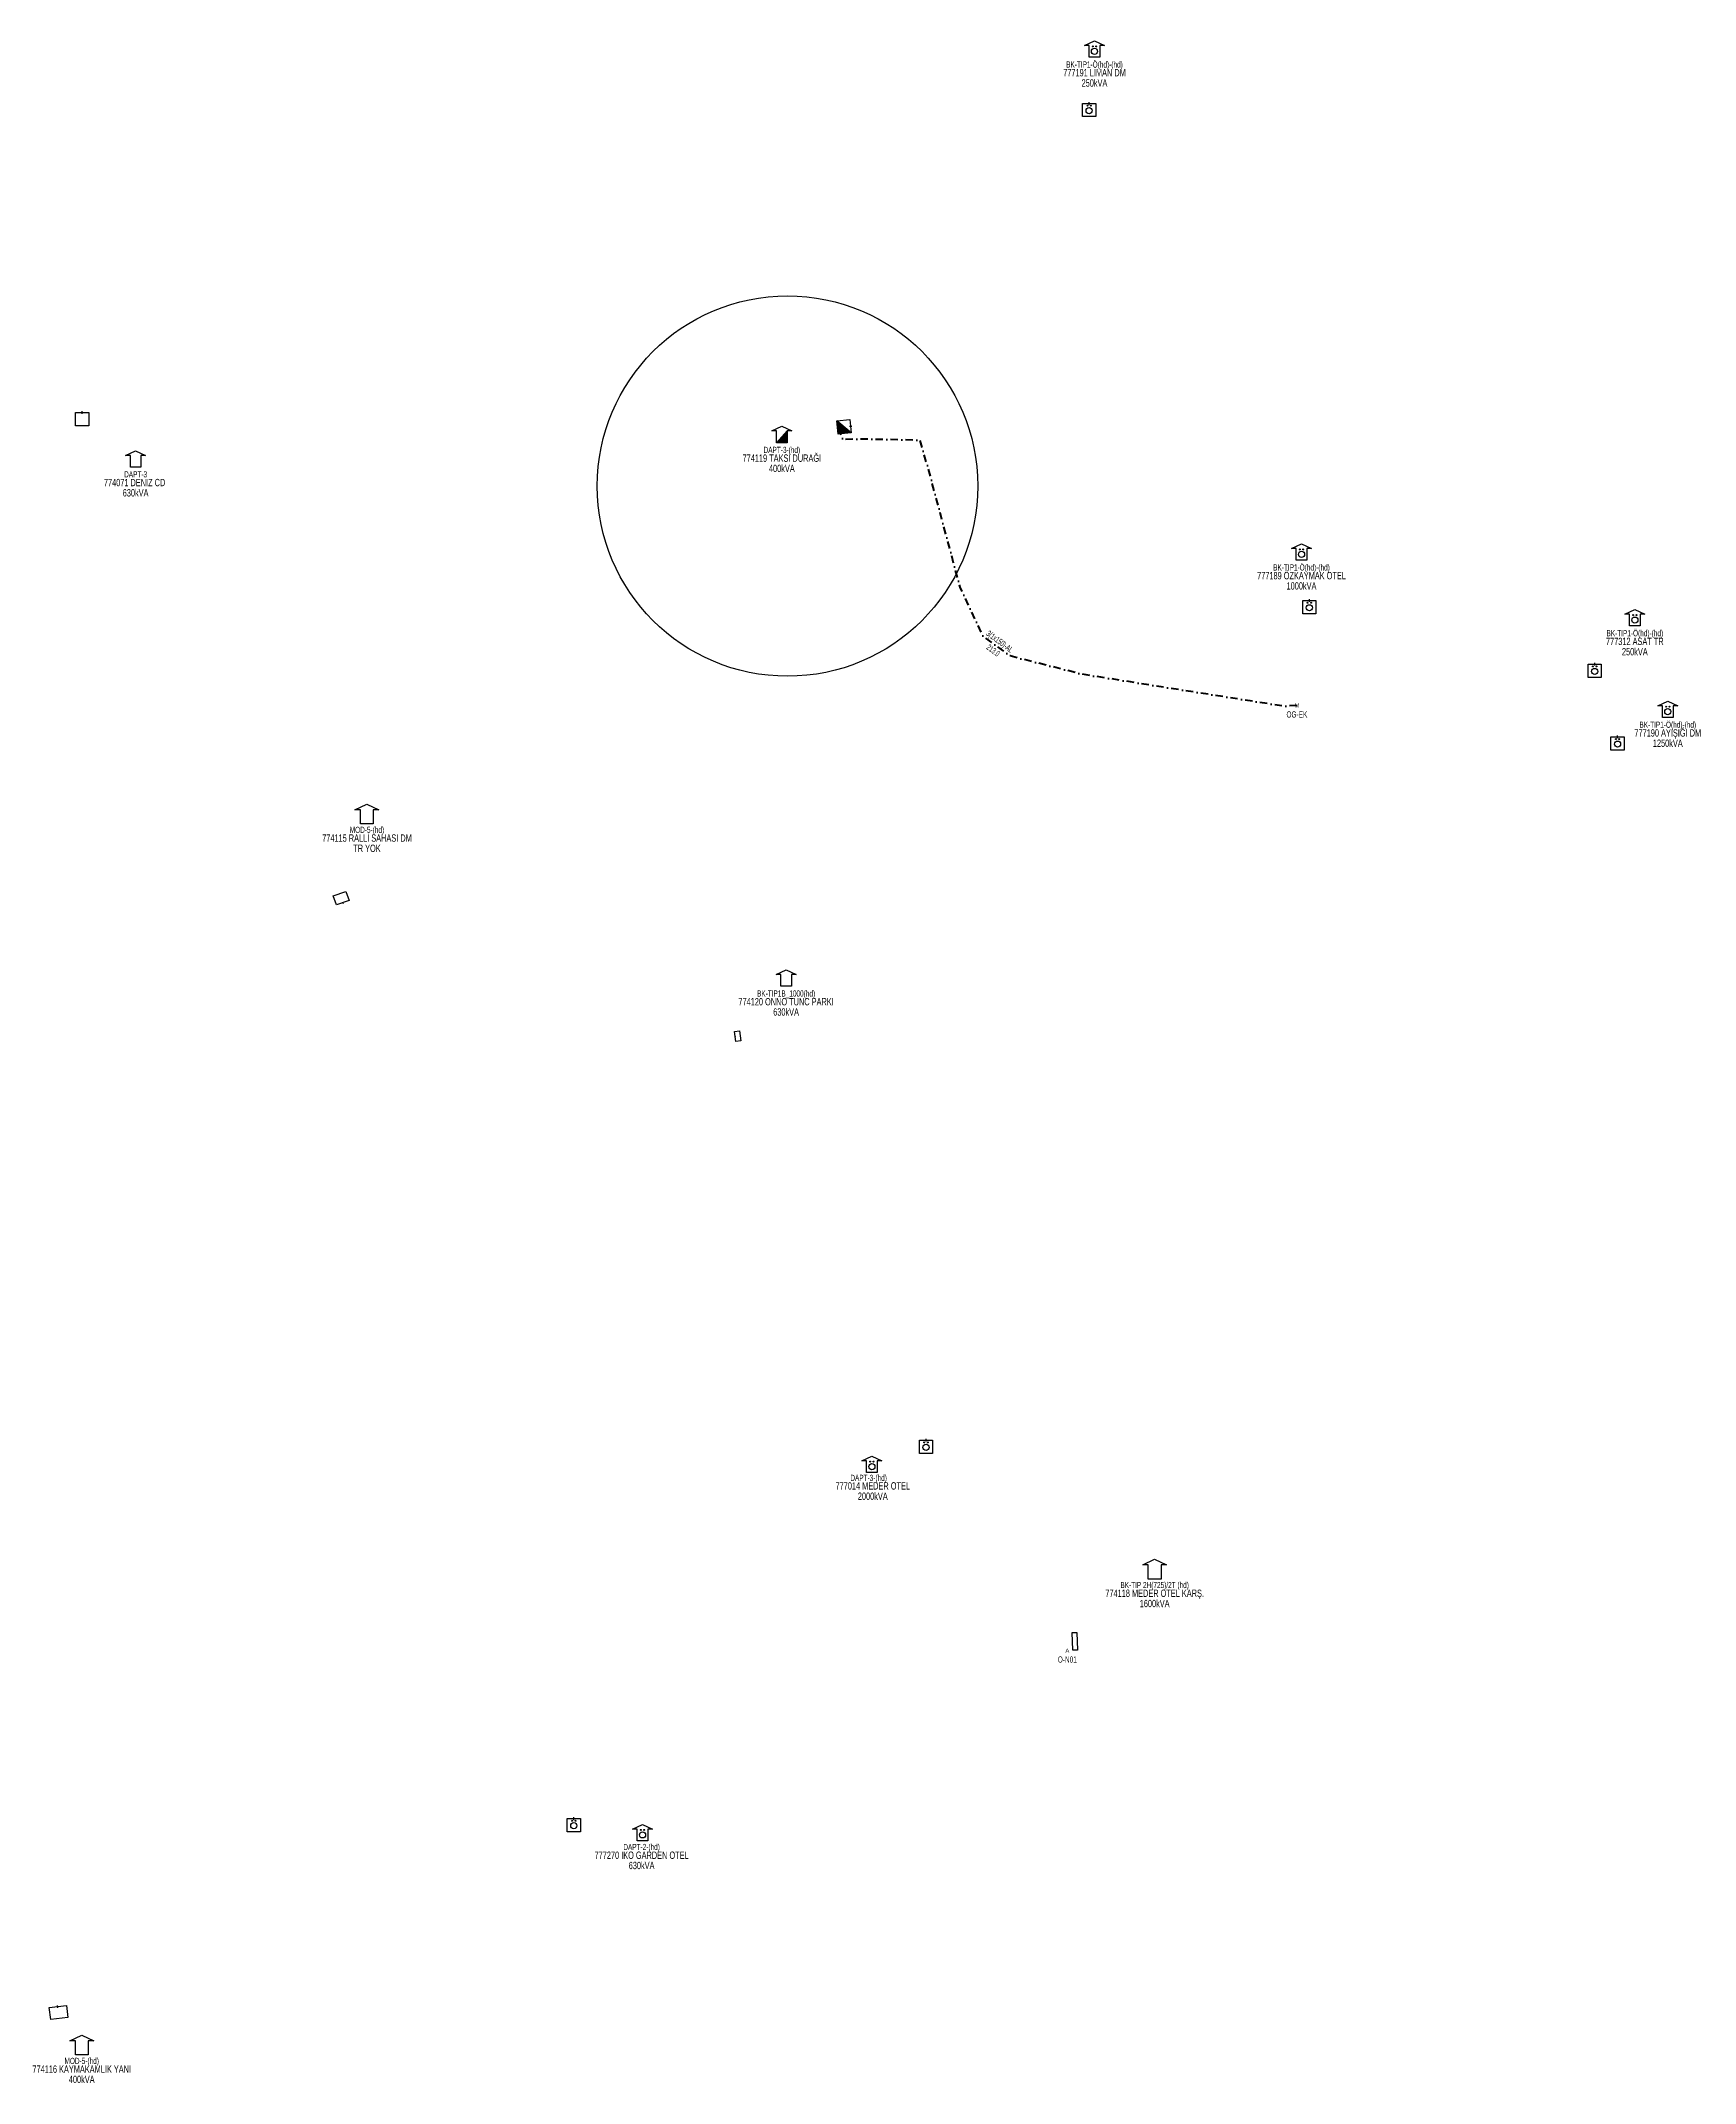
# Model space of a CAD drawing. Header units: millimetres. Extents: x 548145 to 551768, y 4050101 to 4056026.
# Drawn here: x 550780 to 551343, y 4051534 to 4052230 of the extents above; entities that cross this region are included whole.
import ezdxf
from ezdxf.enums import TextEntityAlignment as Align

# ---------------------------------------------------------------- set-up
doc = ezdxf.new("R2010")
doc.units = ezdxf.units.MM
doc.linetypes.add('DASHDOT', pattern=[5, 2.5, -1.25, 0, -1.25])
for name, color, linetype, lineweight in [('HAT_OG_YERALTI_YENI', 1, 'DASHDOT', 70), ('KULLANICI', 1, 'Continuous', 25), ('NODE_OG_MEVCUT', 5, 'Continuous', 25), ('NODE_OG_YENI', 5, 'Continuous', 25), ('TRAFO_MEVCUT', 5, 'Continuous', 30), ('TRAFO_TADILAT_BYSK', 5, 'Continuous', 30)]:
    doc.layers.add(name, color=color, linetype=linetype, lineweight=lineweight)
doc.styles.add('Direk', font='B_CAD')
doc.styles.get("Standard").update_dxf_attribs({"font": 'Arial'})

msp = doc.modelspace()

# ---------------------------------------------------------------- texts
at = {"layer": 'HAT_OG_YERALTI_YENI', "lineweight": 30, "width": 0.53}
msp.add_text('3(1x150)-AL', height=2.05, rotation=323.627353, dxfattribs=at).set_placement((551105.677916, 4052024.594581), align=Align.CENTER)
msp.add_text('213.0', height=2.05, rotation=323.627353, dxfattribs=at).set_placement((551104.669757, 4052023.22578), align=Align.TOP_CENTER)
at = {"layer": 'NODE_OG_MEVCUT', "width": 0.6}
msp.add_text('O-N01', height=2.1, dxfattribs=at).set_placement((551129.29, 4051679.618), align=Align.TOP_CENTER)
at = {"layer": 'NODE_OG_MEVCUT', "style": 'Direk'}
msp.add_text('A', height=1.4, dxfattribs=at).set_placement((551129.29, 4051681.618), align=Align.MIDDLE_CENTER)
at = {"layer": 'NODE_OG_YENI', "width": 0.6}
msp.add_text('OG-EK', height=2.1, dxfattribs=at).set_placement((551207.482229, 4052001.615081), align=Align.TOP_CENTER)
at = {"layer": 'NODE_OG_YENI', "style": 'Direk'}
msp.add_text('M', height=1.4, dxfattribs=at).set_placement((551207.482229, 4052003.615081), align=Align.MIDDLE_CENTER)
at = {"layer": 'TRAFO_MEVCUT', "width": 0.6}
for s, height, p in [('BK-TIP1-Ö(hd)-(hd)', 2.1, (551138.538211, 4052220.966064)), ('777191 LİMAN DM', 2.5, (551138.538211, 4052217.966064)), ('250kVA', 2.5, (551138.538211, 4052214.466064)), ('DAPT-3', 2.1, (550811.925491, 4052081.32126)), ('774071 DENIZ CD ', 2.5, (550811.925491, 4052078.32126)), ('630kVA', 2.5, (550811.925491, 4052074.82126)), ('777189 ÖZKAYMAK OTEL', 2.5, (551209.057069, 4052046.605943)), ('BK-TIP1-Ö(hd)-(hd)', 2.1, (551209.057069, 4052049.605943)), ('1000kVA', 2.5, (551209.057069, 4052043.105943)), ('BK-TIP1-Ö(hd)-(hd)', 2.1, (551322.597472, 4052027.208253)), ('777312 ASAT TR', 2.5, (551322.597472, 4052024.208253)), ('250kVA', 2.5, (551322.597472, 4052020.708253)), ('777190 AYIŞIĞI DM', 2.5, (551333.819336, 4051993.012294)), ('BK-TIP1-Ö(hd)-(hd)', 2.1, (551333.819336, 4051996.012294)), ('1250kVA', 2.5, (551333.819336, 4051989.512294)), ('774115 RALLİ SAHASI DM', 2.5, (550890.728848, 4051957.200041)), ('MOD-5-(hd)', 2.1, (550890.728848, 4051960.200041)), ('TR YOK', 2.5, (550890.728848, 4051953.700041)), ('774120 ONNO TUNC PARKI', 2.5, (551033.494041, 4051901.443866)), ('BK-TIP1B_1000(hd)', 2.1, (551033.494041, 4051904.443866)), ('630kVA', 2.5, (551033.494041, 4051897.943866)), ('777014 MEDER OTEL', 2.5, (551063.020813, 4051736.46925)), ('DAPT-3-(hd)', 2.1, (551061.607796, 4051739.407814)), ('2000kVA', 2.5, (551063.020813, 4051732.96925)), ('774118 MEDER OTEL KARŞ.', 2.5, (551159.03704, 4051699.899392)), ('BK-TIP 2H(725)/2T (hd)', 2.1, (551159.03704, 4051702.899392)), ('1600kVA', 2.5, (551159.03704, 4051696.399392)), ('777270 IKO GARDEN OTEL', 2.5, (550984.279488, 4051610.643581)), ('DAPT-2-(hd)', 2.1, (550984.279488, 4051613.643581)), ('630kVA', 2.5, (550984.279488, 4051607.143581)), ('774116 KAYMAKAMLIK YANI', 2.5, (550793.570069, 4051537.765511)), ('MOD-5-(hd)', 2.1, (550793.570069, 4051540.765511)), ('400kVA', 2.5, (550793.570069, 4051534.265511))]:
    msp.add_text(s, height=height, dxfattribs=at).set_placement(p, align=Align.CENTER)
at = {"layer": 'TRAFO_TADILAT_BYSK', "width": 0.6}
for s, height, p in [('DAPT-3-(hd)', 2.1, (551032.05014, 4052089.643024)), ('774119 TAKSİ DURAĞI', 2.5, (551032.05014, 4052086.643024)), ('400kVA', 2.5, (551032.05014, 4052083.143024))]:
    msp.add_text(s, height=height, dxfattribs=at).set_placement(p, align=Align.CENTER)

# ---------------------------------------------------------------- blocks, each defined once
blk = doc.blocks.new('MODDONBINA_KARE')
at = {"layer": 'TRAFO_TADILAT_BYSK', "linetype": 'Continuous'}
for p, q in [((-2.25, -2.25), (-2.25, 2.25)), ((-2.25, 2.25), (2.25, 2.25)), ((2.25, 2.25), (-2.25, -2.25)), ((0, 1.8), (0, 2.7)), ((2.25, 2.25), (2.25, -2.25)), ((2.25, -2.25), (-2.25, -2.25))]:
    blk.add_line(p, q, dxfattribs=at)
blk.add_solid([(-2.25, -2.25), (2.25, -2.25), (2.25, 2.25)], dxfattribs=at)
blk = doc.blocks.new('MODDONDAPT')
at = {"layer": 'TRAFO_TADILAT_BYSK', "linetype": 'Continuous'}
for p, q in [((-3.4, 2), (0, 3.6)), ((-1.8, 2), (-3.4, 2)), ((1.8, 2), (-1.8, -2)), ((-1.8, -2), (-1.8, 2)), ((0, 3.6), (3.4, 2)), ((3.4, 2), (1.8, 2)), ((1.8, 2), (1.8, -2)), ((1.8, -2), (-1.8, -2))]:
    blk.add_line(p, q, dxfattribs=at)
blk.add_solid([(-1.8, -2), (1.8, -2), (1.8, 2)], dxfattribs=at)
blk = doc.blocks.new('MEV_BINA_KARE')
at = {"layer": 'TRAFO_MEVCUT', "linetype": 'Continuous'}
for p, q in [((-2.25, -2.25), (-2.25, 2.25)), ((-2.25, 2.25), (2.25, 2.25)), ((0, 1.8), (0, 2.7)), ((2.25, 2.25), (2.25, -2.25)), ((2.25, -2.25), (-2.25, -2.25))]:
    blk.add_line(p, q, dxfattribs=at)
blk = doc.blocks.new('MEV_BETKOSK')
at = {"layer": 'TRAFO_MEVCUT', "linetype": 'Continuous'}
for p, q in [((-3.4, 2), (0, 3.6)), ((-1.8, 2), (-3.4, 2)), ((-1.8, -2), (-1.8, 2)), ((0, 3.6), (3.4, 2)), ((3.4, 2), (1.8, 2)), ((1.8, 2), (1.8, -2)), ((1.8, -2), (-1.8, -2))]:
    blk.add_line(p, q, dxfattribs=at)
blk = doc.blocks.new('MEV_MOD')
at = {"layer": 'TRAFO_MEVCUT', "linetype": 'Continuous'}
for p, q in [((-3.4, 2), (0, 3.6)), ((-1.8, 2), (-3.4, 2)), ((-1.8, -2), (-1.8, 2)), ((0, 3.6), (3.4, 2)), ((3.4, 2), (1.8, 2)), ((1.8, 2), (1.8, -2)), ((1.8, -2), (-1.8, -2))]:
    blk.add_line(p, q, dxfattribs=at)
blk = doc.blocks.new('MEV_OZELBINA_KARE')
at = {"layer": 'TRAFO_MEVCUT', "linetype": 'Continuous'}
for p, q in [((-2.25, 2.25), (2.25, 2.25)), ((-2.25, -2.25), (-2.25, 2.25)), ((0, 1.8), (0, 2.7)), ((2.25, 2.25), (2.25, -2.25)), ((2.25, -2.25), (-2.25, -2.25))]:
    blk.add_line(p, q, dxfattribs=at)
for centre, radius in [((0, -0.215091), 1.049264), ((-0.592312, 1.488957), 0.15614), ((0.592312, 1.488957), 0.15614)]:
    blk.add_circle(centre, radius, dxfattribs=at)
blk = doc.blocks.new('MEV_DAPT_OZEL')
at = {"layer": 'TRAFO_MEVCUT', "linetype": 'Continuous'}
for p, q in [((-3.4, 2), (0, 3.6)), ((-1.8, 2), (-3.4, 2)), ((-1.8, -2), (-1.8, 2)), ((0, 3.6), (3.4, 2)), ((1.8, 2), (1.8, -2)), ((3.4, 2), (1.8, 2)), ((1.8, -2), (-1.8, -2))]:
    blk.add_line(p, q, dxfattribs=at)
for centre, radius in [((0, 0), 1.049264), ((-0.592312, 1.704048), 0.15614), ((0.592312, 1.704048), 0.15614)]:
    blk.add_circle(centre, radius, dxfattribs=at)
blk = doc.blocks.new('MEV_DAPT')
at = {"layer": 'TRAFO_MEVCUT', "linetype": 'Continuous'}
for p, q in [((-3.4, 2), (0, 3.6)), ((-1.8, 2), (-3.4, 2)), ((-1.8, -2), (-1.8, 2)), ((0, 3.6), (3.4, 2)), ((3.4, 2), (1.8, 2)), ((1.8, 2), (1.8, -2)), ((1.8, -2), (-1.8, -2))]:
    blk.add_line(p, q, dxfattribs=at)
blk = doc.blocks.new('MEV_MBK_OZEL')
at = {"layer": 'TRAFO_MEVCUT', "linetype": 'Continuous'}
for p, q in [((-3.4, 2), (0, 3.6)), ((-1.8, 2), (-3.4, 2)), ((-1.8, -2), (-1.8, 2)), ((0, 3.6), (3.4, 2)), ((1.8, 2), (1.8, -2)), ((3.4, 2), (1.8, 2)), ((1.8, -2), (-1.8, -2))]:
    blk.add_line(p, q, dxfattribs=at)
for centre, radius in [((0, 0), 1.049264), ((-0.592312, 1.704048), 0.15614), ((0.592312, 1.704048), 0.15614)]:
    blk.add_circle(centre, radius, dxfattribs=at)

# ---------------------------------------------------------------- linework, layer by layer
at = {"layer": 'HAT_OG_YERALTI_YENI', "flags": 128}
msp.add_lwpolyline([(551207.482229, 4052003.615081), (551202.83478, 4052003.374106), (551134.371704, 4052014.268045), (551109.816059, 4052020.491058), (551100.531614, 4052027.329303), (551092.748246, 4052043.896756), (551082.426065, 4052082.497801), (551079.180384, 4052093.984238), (551059.82343, 4052094.37158), (551052.809846, 4052094.243282), (551051.826234, 4052097.365182), (551053.244, 4052098.558)], dxfattribs=at)
at = {"layer": 'KULLANICI'}
msp.add_circle((551033.966831, 4052078.384851), 64.802234, dxfattribs=at)

# ---------------------------------------------------------------- block references
at = {"layer": 'TRAFO_MEVCUT'}
for name, p in [('MEV_MBK_OZEL', (551138.538211, 4052226.466064)), ('MEV_OZELBINA_KARE', (551136.705187, 4052206.492235)), ('MEV_BINA_KARE', (550793.682554, 4052101.146005)), ('MEV_DAPT', (550811.925491, 4052086.82126)), ('MEV_MBK_OZEL', (551209.057069, 4052055.105943)), ('MEV_OZELBINA_KARE', (551211.741178, 4052037.119652)), ('MEV_MBK_OZEL', (551322.597472, 4052032.708253)), ('MEV_OZELBINA_KARE', (551308.92817, 4052015.425245)), ('MEV_MBK_OZEL', (551333.819336, 4052001.512294)), ('MEV_OZELBINA_KARE', (551316.703114, 4051990.678361)), ('MEV_BETKOSK', (551033.494041, 4051909.943866)), ('MEV_OZELBINA_KARE', (551081.158286, 4051751.065358)), ('MEV_DAPT_OZEL', (551062.713636, 4051744.293459)), ('MEV_OZELBINA_KARE', (550961.181433, 4051622.16177)), ('MEV_DAPT_OZEL', (550984.582227, 4051618.80739))]:
    msp.add_blockref(name, p, dxfattribs=at)
at = {"layer": 'TRAFO_MEVCUT', "xscale": 1.199999999999999, "yscale": 1.199999999999999}
for name, p in [('MEV_MOD', (550890.728848, 4051965.700041)), ('MEV_BETKOSK', (551159.03704, 4051708.399392)), ('MEV_MOD', (550793.570069, 4051546.265511))]:
    msp.add_blockref(name, p, dxfattribs=at)
at = {"layer": 'TRAFO_MEVCUT'}
for p, xscale, yscale, rotation in [((550881.942691, 4051937.977658), 1.012140999999999, 0.7112340000000001, 199.393085), ((551016.953, 4051890.911), 0.7569470000000001, 0.378474, 97.766006), ((551131.841, 4051684.767), 1.334116, 0.355615, 91.728027), ((550785.658877, 4051558.259431), 1.301266999999999, 0.914404, 6.777566999999999)]:
    msp.add_blockref('MEV_BINA_KARE', p, dxfattribs=dict(at, xscale=xscale, yscale=yscale, rotation=rotation))
at = {"layer": 'TRAFO_TADILAT_BYSK'}
msp.add_blockref('MODDONDAPT', (551032.05014, 4052095.143024), dxfattribs=at)
at = {"layer": 'TRAFO_TADILAT_BYSK', "rotation": 275.775318}
msp.add_blockref('MODDONBINA_KARE', (551053.244, 4052098.558), dxfattribs=at)

msp.set_redraw_order([(e.dxf.handle, doc.entitydb.next_handle()) for e in msp.query("TEXT MTEXT ATTDEF DIMENSION ARC_DIMENSION")])  # texts and dimensions are drawn at this point

doc.saveas('drawing.dxf')
